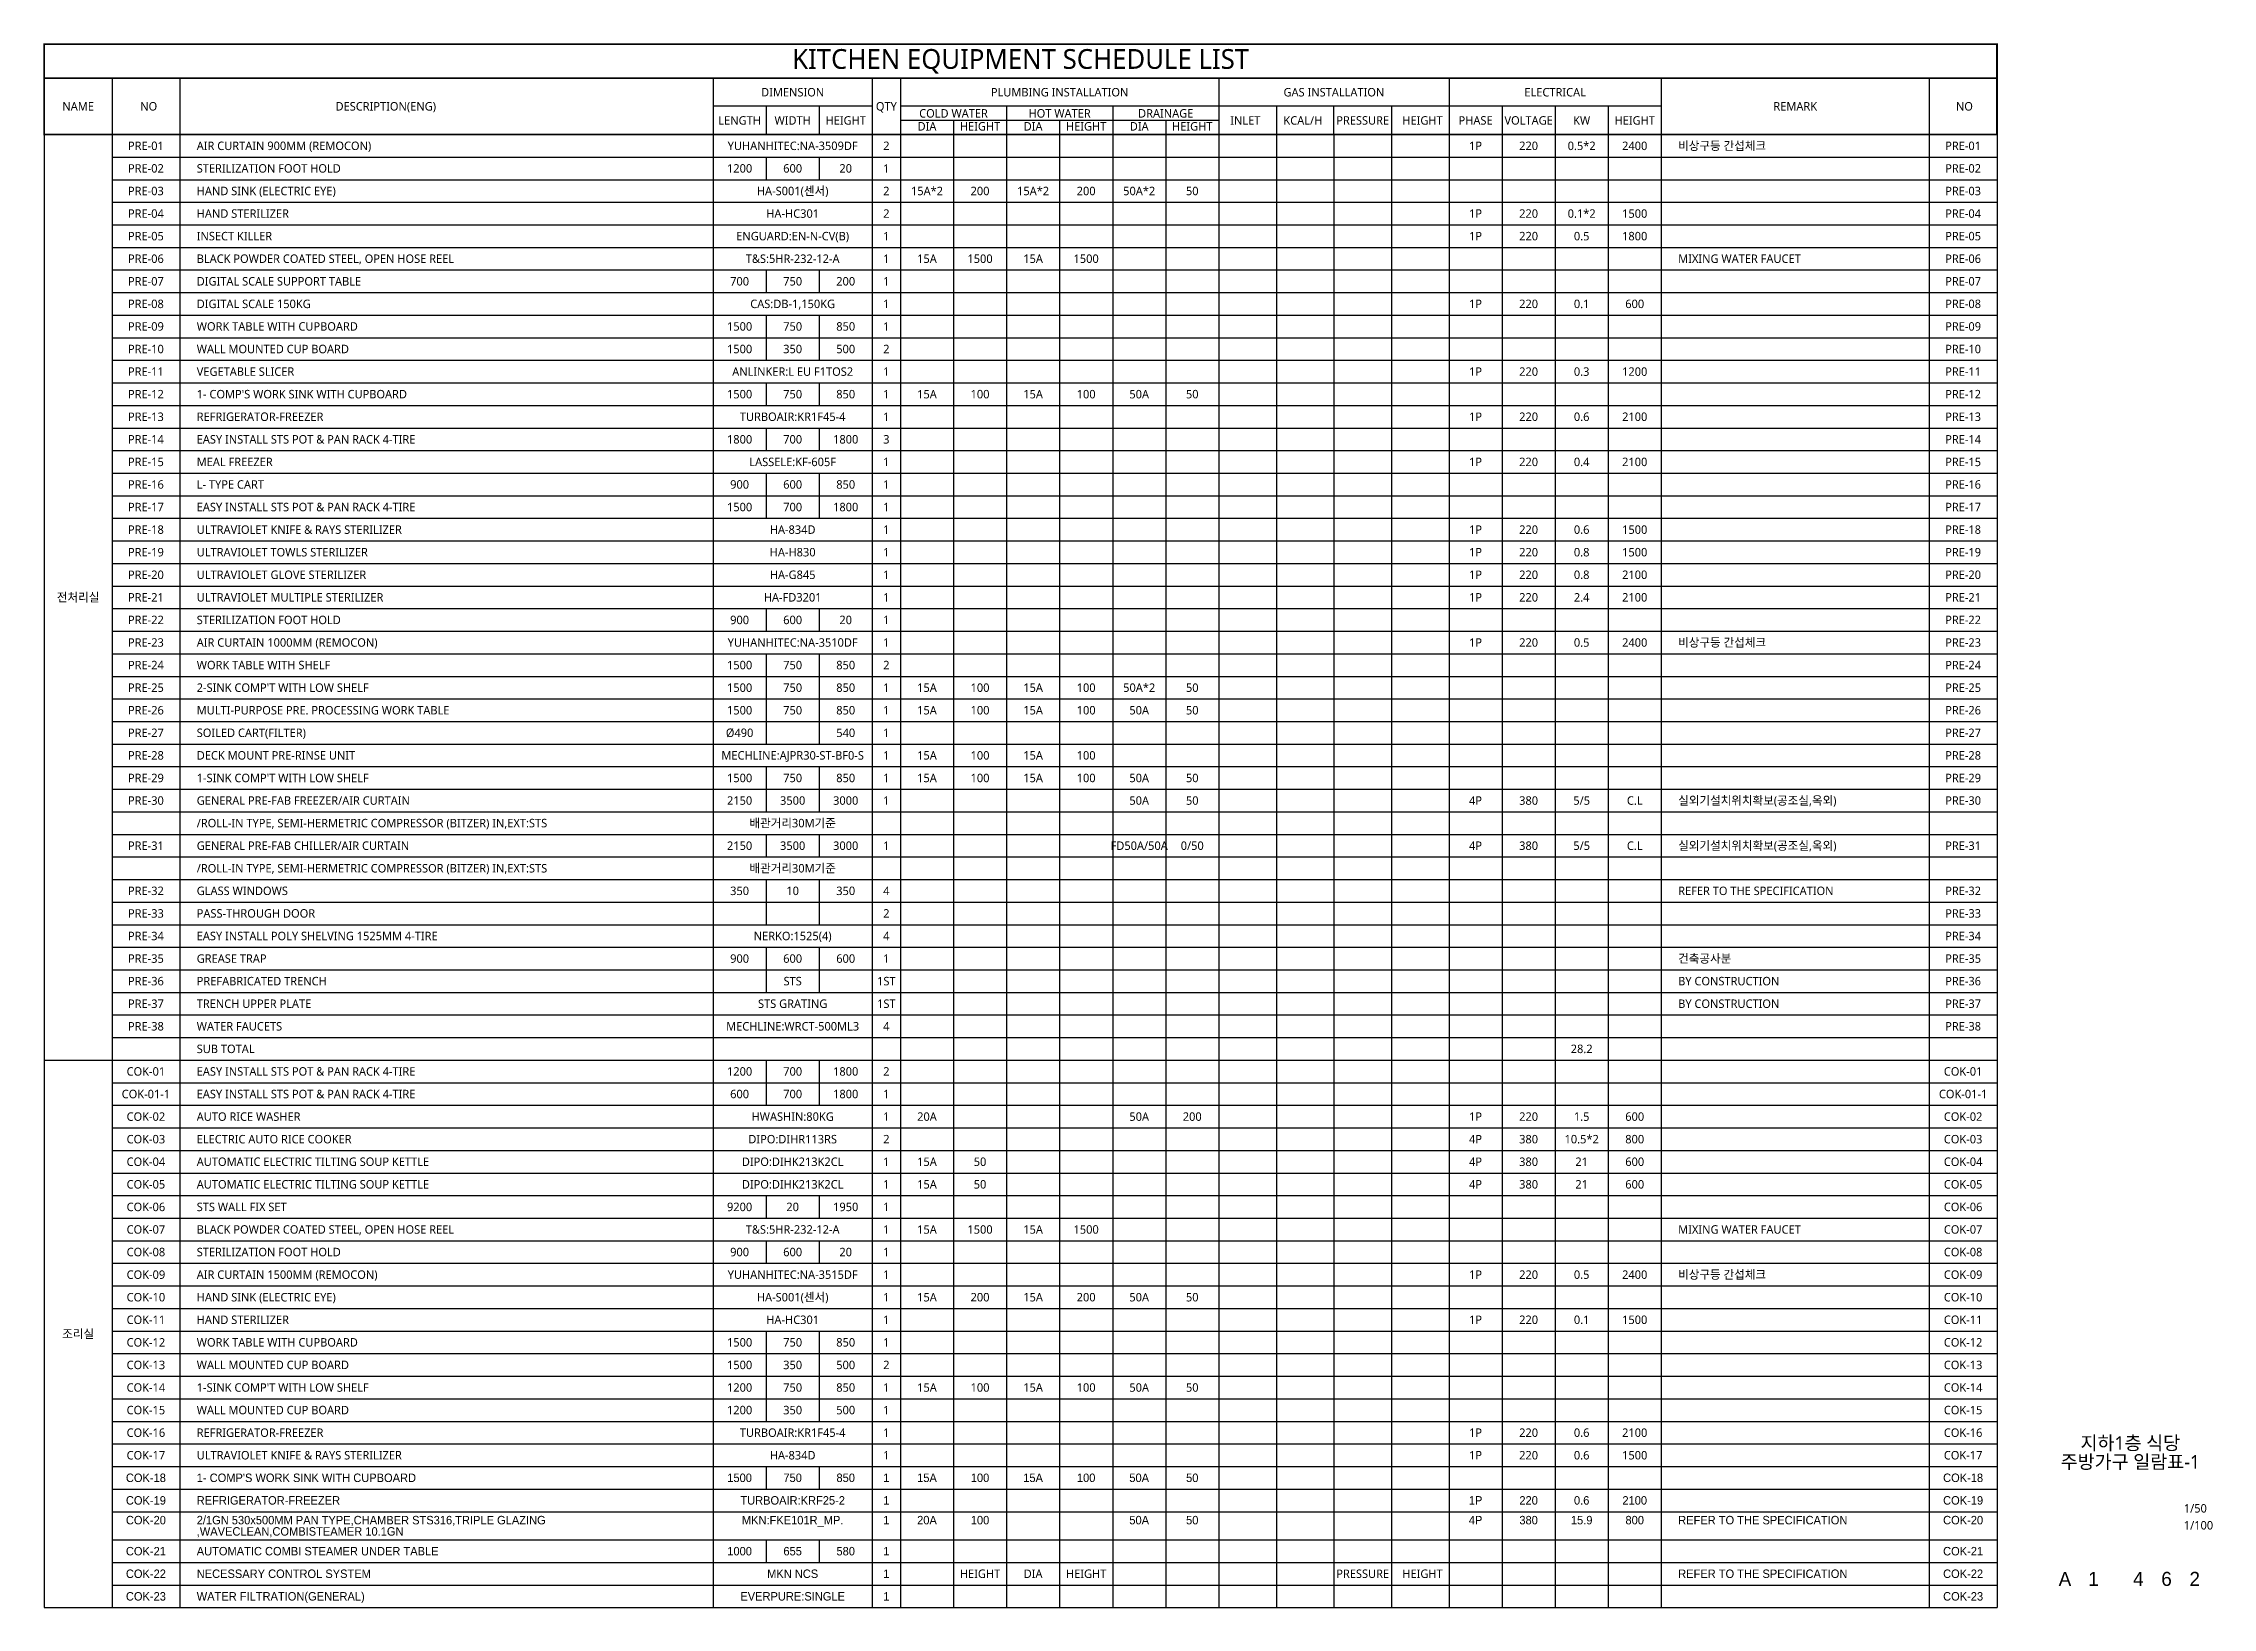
# Model space of a CAD drawing. Header units: millimetres. Extents: x 64500 to 245413, y 550 to 33013.
# Drawn here: x 124635 to 163070, y 550 to 28265 of the extents above; entities that cross this region are included whole.
import ezdxf
from ezdxf.enums import TextEntityAlignment as Align

# ---------------------------------------------------------------- set-up
doc = ezdxf.new("R2010")
doc.units = ezdxf.units.MM
doc.header["$LTSCALE"] = 150
doc.header["$MEASUREMENT"] = 0
for name, color, linetype in [('MRS', 6, 'CONTINUOUS'), ('SUNIL-SHOPTEXT-01', 2, 'CONTINUOUS'), ('SYM', 7, 'CONTINUOUS'), ('TEXT-TITLE', 6, 'CONTINUOUS'), ('TEXT-기입', 6, 'CONTINUOUS')]:
    doc.layers.add(name, color=color, linetype=linetype)
doc.styles.add('CGS', font='cgse', dxfattribs={"bigfont": 'cgs'})
doc.styles.add('SUNIL_SCHEDULE_1', font='', dxfattribs={"height": 150})
doc.styles.add('나눔바른고딕', font='NanumBarunGothic.ttf')
doc.styles.get('SUNIL_SCHEDULE_1').set_extended_font_data('Dotum')

msp = doc.modelspace()

# ---------------------------------------------------------------- texts
at = {"layer": 'MRS'}
for s, style, p in [('PRE-01', '나눔바른고딕', (126451.5, 26450)), ('YUHANHITEC:NA-3509DF', '나눔바른고딕', (137911, 26450)), ('2', '나눔바른고딕', (139571, 26450)), ('1P', '나눔바른고딕', (150011, 26450)), ('220', '나눔바른고딕', (150951, 26450)), ('0.5*2', '나눔바른고딕', (151891, 26450)), ('2400', '나눔바른고딕', (152831, 26450)), ('PRE-01', '나눔바른고딕', (158649.5, 26450)), ('PRE-02', '나눔바른고딕', (126451.5, 26050)), ('1200', '나눔바른고딕', (136971, 26050)), ('600', '나눔바른고딕', (137911, 26050)), ('20', '나눔바른고딕', (138851, 26050)), ('1', '나눔바른고딕', (139571, 26050)), ('PRE-02', '나눔바른고딕', (158649.5, 26050)), ('PRE-03', '나눔바른고딕', (126451.5, 25650)), ('HA-S001(센서)', '나눔바른고딕', (137911, 25650)), ('2', '나눔바른고딕', (139571, 25650)), ('15A*2', '나눔바른고딕', (140291, 25650)), ('200', '나눔바른고딕', (141231, 25650)), ('15A*2', '나눔바른고딕', (142171, 25650)), ('200', '나눔바른고딕', (143111, 25650)), ('50A*2', '나눔바른고딕', (144051, 25650)), ('50', '나눔바른고딕', (144991, 25650)), ('PRE-03', '나눔바른고딕', (158649.5, 25650)), ('PRE-04', '나눔바른고딕', (126451.5, 25250)), ('HA-HC301', '나눔바른고딕', (137911, 25250)), ('2', '나눔바른고딕', (139571, 25250)), ('1P', '나눔바른고딕', (150011, 25250)), ('220', '나눔바른고딕', (150951, 25250)), ('0.1*2', '나눔바른고딕', (151891, 25250)), ('1500', '나눔바른고딕', (152831, 25250)), ('PRE-04', '나눔바른고딕', (158649.5, 25250)), ('PRE-05', '나눔바른고딕', (126451.5, 24850)), ('ENGUARD:EN-N-CV(B)', '나눔바른고딕', (137911, 24850)), ('1', '나눔바른고딕', (139571, 24850)), ('1P', '나눔바른고딕', (150011, 24850)), ('220', '나눔바른고딕', (150951, 24850)), ('0.5', '나눔바른고딕', (151891, 24850)), ('1800', '나눔바른고딕', (152831, 24850)), ('PRE-05', '나눔바른고딕', (158649.5, 24850)), ('PRE-06', '나눔바른고딕', (126451.5, 24450)), ('T&S:5HR-232-12-A', '나눔바른고딕', (137911, 24450)), ('1', '나눔바른고딕', (139571, 24450)), ('15A', '나눔바른고딕', (140291, 24450)), ('1500', '나눔바른고딕', (141231, 24450)), ('15A', '나눔바른고딕', (142171, 24450)), ('1500', '나눔바른고딕', (143111, 24450)), ('PRE-06', '나눔바른고딕', (158649.5, 24450)), ('PRE-07', '나눔바른고딕', (126451.5, 24050)), ('700', '나눔바른고딕', (136971, 24050)), ('750', '나눔바른고딕', (137911, 24050)), ('200', '나눔바른고딕', (138851, 24050)), ('1', '나눔바른고딕', (139571, 24050)), ('PRE-07', '나눔바른고딕', (158649.5, 24050)), ('PRE-08', '나눔바른고딕', (126451.5, 23650)), ('CAS:DB-1,150KG', '나눔바른고딕', (137911, 23650)), ('1', '나눔바른고딕', (139571, 23650)), ('1P', '나눔바른고딕', (150011, 23650)), ('220', '나눔바른고딕', (150951, 23650)), ('0.1', '나눔바른고딕', (151891, 23650)), ('600', '나눔바른고딕', (152831, 23650)), ('PRE-08', '나눔바른고딕', (158649.5, 23650)), ('PRE-09', '나눔바른고딕', (126451.5, 23250)), ('1500', '나눔바른고딕', (136971, 23250)), ('750', '나눔바른고딕', (137911, 23250)), ('850', '나눔바른고딕', (138851, 23250)), ('1', '나눔바른고딕', (139571, 23250)), ('PRE-09', '나눔바른고딕', (158649.5, 23250)), ('PRE-10', '나눔바른고딕', (126451.5, 22850)), ('1500', '나눔바른고딕', (136971, 22850)), ('350', '나눔바른고딕', (137911, 22850)), ('500', '나눔바른고딕', (138851, 22850)), ('2', '나눔바른고딕', (139571, 22850)), ('PRE-10', '나눔바른고딕', (158649.5, 22850)), ('PRE-11', '나눔바른고딕', (126451.5, 22450)), ('ANLINKER:L EU F1TOS2', '나눔바른고딕', (137911, 22450)), ('1', '나눔바른고딕', (139571, 22450)), ('1P', '나눔바른고딕', (150011, 22450)), ('220', '나눔바른고딕', (150951, 22450)), ('0.3', '나눔바른고딕', (151891, 22450)), ('1200', '나눔바른고딕', (152831, 22450)), ('PRE-11', '나눔바른고딕', (158649.5, 22450)), ('PRE-12', '나눔바른고딕', (126451.5, 22050)), ('1500', '나눔바른고딕', (136971, 22050)), ('750', '나눔바른고딕', (137911, 22050)), ('850', '나눔바른고딕', (138851, 22050)), ('1', '나눔바른고딕', (139571, 22050)), ('15A', '나눔바른고딕', (140291, 22050)), ('100', '나눔바른고딕', (141231, 22050)), ('15A', '나눔바른고딕', (142171, 22050)), ('100', '나눔바른고딕', (143111, 22050)), ('50A', '나눔바른고딕', (144051, 22050)), ('50', '나눔바른고딕', (144991, 22050)), ('PRE-12', '나눔바른고딕', (158649.5, 22050)), ('PRE-13', '나눔바른고딕', (126451.5, 21650)), ('TURBOAIR:KR1F45-4', '나눔바른고딕', (137911, 21650)), ('1', '나눔바른고딕', (139571, 21650)), ('1P', '나눔바른고딕', (150011, 21650)), ('220', '나눔바른고딕', (150951, 21650)), ('0.6', '나눔바른고딕', (151891, 21650)), ('2100', '나눔바른고딕', (152831, 21650)), ('PRE-13', '나눔바른고딕', (158649.5, 21650)), ('PRE-14', '나눔바른고딕', (126451.5, 21250)), ('1800', '나눔바른고딕', (136971, 21250)), ('700', '나눔바른고딕', (137911, 21250)), ('1800', '나눔바른고딕', (138851, 21250)), ('3', '나눔바른고딕', (139571, 21250)), ('PRE-14', '나눔바른고딕', (158649.5, 21250)), ('PRE-15', '나눔바른고딕', (126451.5, 20850)), ('LASSELE:KF-605F', '나눔바른고딕', (137911, 20850)), ('1', '나눔바른고딕', (139571, 20850)), ('1P', '나눔바른고딕', (150011, 20850)), ('220', '나눔바른고딕', (150951, 20850)), ('0.4', '나눔바른고딕', (151891, 20850)), ('2100', '나눔바른고딕', (152831, 20850)), ('PRE-15', '나눔바른고딕', (158649.5, 20850)), ('PRE-16', '나눔바른고딕', (126451.5, 20450)), ('900', '나눔바른고딕', (136971, 20450)), ('600', '나눔바른고딕', (137911, 20450)), ('850', '나눔바른고딕', (138851, 20450)), ('1', '나눔바른고딕', (139571, 20450)), ('PRE-16', '나눔바른고딕', (158649.5, 20450)), ('PRE-17', '나눔바른고딕', (126451.5, 20050)), ('1500', '나눔바른고딕', (136971, 20050)), ('700', '나눔바른고딕', (137911, 20050)), ('1800', '나눔바른고딕', (138851, 20050)), ('1', '나눔바른고딕', (139571, 20050)), ('PRE-17', '나눔바른고딕', (158649.5, 20050)), ('PRE-18', '나눔바른고딕', (126451.5, 19650)), ('HA-834D', '나눔바른고딕', (137911, 19650)), ('1', '나눔바른고딕', (139571, 19650)), ('1P', '나눔바른고딕', (150011, 19650)), ('220', '나눔바른고딕', (150951, 19650)), ('0.6', '나눔바른고딕', (151891, 19650)), ('1500', '나눔바른고딕', (152831, 19650)), ('PRE-18', '나눔바른고딕', (158649.5, 19650)), ('PRE-19', '나눔바른고딕', (126451.5, 19250)), ('HA-H830', '나눔바른고딕', (137911, 19250)), ('1', '나눔바른고딕', (139571, 19250)), ('1P', '나눔바른고딕', (150011, 19250)), ('220', '나눔바른고딕', (150951, 19250)), ('0.8', '나눔바른고딕', (151891, 19250)), ('1500', '나눔바른고딕', (152831, 19250)), ('PRE-19', '나눔바른고딕', (158649.5, 19250)), ('PRE-20', '나눔바른고딕', (126451.5, 18850)), ('HA-G845', '나눔바른고딕', (137911, 18850)), ('1', '나눔바른고딕', (139571, 18850)), ('1P', '나눔바른고딕', (150011, 18850)), ('220', '나눔바른고딕', (150951, 18850)), ('0.8', '나눔바른고딕', (151891, 18850)), ('2100', '나눔바른고딕', (152831, 18850)), ('PRE-20', '나눔바른고딕', (158649.5, 18850)), ('PRE-21', '나눔바른고딕', (126451.5, 18450)), ('HA-FD3201', '나눔바른고딕', (137911, 18450)), ('1', '나눔바른고딕', (139571, 18450)), ('1P', '나눔바른고딕', (150011, 18450)), ('220', '나눔바른고딕', (150951, 18450)), ('2.4', '나눔바른고딕', (151891, 18450)), ('2100', '나눔바른고딕', (152831, 18450)), ('PRE-21', '나눔바른고딕', (158649.5, 18450)), ('PRE-22', '나눔바른고딕', (126451.5, 18050)), ('900', '나눔바른고딕', (136971, 18050)), ('600', '나눔바른고딕', (137911, 18050)), ('20', '나눔바른고딕', (138851, 18050)), ('1', '나눔바른고딕', (139571, 18050)), ('PRE-22', '나눔바른고딕', (158649.5, 18050)), ('PRE-23', '나눔바른고딕', (126451.5, 17650)), ('YUHANHITEC:NA-3510DF', '나눔바른고딕', (137911, 17650)), ('1', '나눔바른고딕', (139571, 17650)), ('1P', '나눔바른고딕', (150011, 17650)), ('220', '나눔바른고딕', (150951, 17650)), ('0.5', '나눔바른고딕', (151891, 17650)), ('2400', '나눔바른고딕', (152831, 17650)), ('PRE-23', '나눔바른고딕', (158649.5, 17650)), ('PRE-24', '나눔바른고딕', (126451.5, 17250)), ('1500', '나눔바른고딕', (136971, 17250)), ('750', '나눔바른고딕', (137911, 17250)), ('850', '나눔바른고딕', (138851, 17250)), ('2', '나눔바른고딕', (139571, 17250)), ('PRE-24', '나눔바른고딕', (158649.5, 17250)), ('PRE-25', '나눔바른고딕', (126451.5, 16850)), ('1500', '나눔바른고딕', (136971, 16850)), ('750', '나눔바른고딕', (137911, 16850)), ('850', '나눔바른고딕', (138851, 16850)), ('1', '나눔바른고딕', (139571, 16850)), ('15A', '나눔바른고딕', (140291, 16850)), ('100', '나눔바른고딕', (141231, 16850)), ('15A', '나눔바른고딕', (142171, 16850)), ('100', '나눔바른고딕', (143111, 16850)), ('50A*2', '나눔바른고딕', (144051, 16850)), ('50', '나눔바른고딕', (144991, 16850)), ('PRE-25', '나눔바른고딕', (158649.5, 16850)), ('1500', '나눔바른고딕', (136971, 16450)), ('750', '나눔바른고딕', (137911, 16450)), ('850', '나눔바른고딕', (138851, 16450)), ('100', '나눔바른고딕', (141231, 16450)), ('100', '나눔바른고딕', (143111, 16450)), ('50A', '나눔바른고딕', (144051, 16450)), ('50', '나눔바른고딕', (144991, 16450)), ('PRE-26', '나눔바른고딕', (126451.5, 16450)), ('1', '나눔바른고딕', (139571, 16450)), ('15A', '나눔바른고딕', (140291, 16450)), ('15A', '나눔바른고딕', (142171, 16450)), ('PRE-26', '나눔바른고딕', (158649.5, 16450)), ('PRE-27', '나눔바른고딕', (126451.5, 16050)), ('Ø490', '나눔바른고딕', (136971, 16050)), ('540', '나눔바른고딕', (138851, 16050)), ('1', '나눔바른고딕', (139571, 16050)), ('PRE-27', '나눔바른고딕', (158649.5, 16050)), ('PRE-28', '나눔바른고딕', (126451.5, 15650)), ('MECHLINE:AJPR30-ST-BF0-S', '나눔바른고딕', (137911, 15650)), ('1', '나눔바른고딕', (139571, 15650)), ('15A', '나눔바른고딕', (140291, 15650)), ('100', '나눔바른고딕', (141231, 15650)), ('15A', '나눔바른고딕', (142171, 15650)), ('100', '나눔바른고딕', (143111, 15650)), ('PRE-28', '나눔바른고딕', (158649.5, 15650)), ('PRE-29', '나눔바른고딕', (126451.5, 15250)), ('1500', '나눔바른고딕', (136971, 15250)), ('750', '나눔바른고딕', (137911, 15250)), ('850', '나눔바른고딕', (138851, 15250)), ('1', '나눔바른고딕', (139571, 15250)), ('15A', '나눔바른고딕', (140291, 15250)), ('100', '나눔바른고딕', (141231, 15250)), ('15A', '나눔바른고딕', (142171, 15250)), ('100', '나눔바른고딕', (143111, 15250)), ('50A', '나눔바른고딕', (144051, 15250)), ('50', '나눔바른고딕', (144991, 15250)), ('PRE-29', '나눔바른고딕', (158649.5, 15250)), ('PRE-30', '나눔바른고딕', (126451.5, 14850)), ('2150', '나눔바른고딕', (136971, 14850)), ('3500', '나눔바른고딕', (137911, 14850)), ('3000', '나눔바른고딕', (138851, 14850)), ('1', '나눔바른고딕', (139571, 14850)), ('50A', '나눔바른고딕', (144051, 14850)), ('50', '나눔바른고딕', (144991, 14850)), ('4P', '나눔바른고딕', (150011, 14850)), ('380', '나눔바른고딕', (150951, 14850)), ('5/5', '나눔바른고딕', (151891, 14850)), ('C.L', '나눔바른고딕', (152831, 14850)), ('PRE-30', '나눔바른고딕', (158649.5, 14850)), ('배관거리30M기준', '나눔바른고딕', (137911, 14450)), ('PRE-31', '나눔바른고딕', (126451.5, 14050)), ('2150', '나눔바른고딕', (136971, 14050)), ('3500', '나눔바른고딕', (137911, 14050)), ('3000', '나눔바른고딕', (138851, 14050)), ('1', '나눔바른고딕', (139571, 14050)), ('FD50A/50A', '나눔바른고딕', (144051, 14050)), ('0/50', '나눔바른고딕', (144991, 14050)), ('4P', '나눔바른고딕', (150011, 14050)), ('380', '나눔바른고딕', (150951, 14050)), ('5/5', '나눔바른고딕', (151891, 14050)), ('C.L', '나눔바른고딕', (152831, 14050)), ('PRE-31', '나눔바른고딕', (158649.5, 14050)), ('배관거리30M기준', '나눔바른고딕', (137911, 13650)), ('PRE-32', '나눔바른고딕', (126451.5, 13250)), ('350', '나눔바른고딕', (136971, 13250)), ('10', '나눔바른고딕', (137911, 13250)), ('350', '나눔바른고딕', (138851, 13250)), ('4', '나눔바른고딕', (139571, 13250)), ('PRE-32', '나눔바른고딕', (158649.5, 13250)), ('PRE-33', '나눔바른고딕', (126451.5, 12850)), ('2', '나눔바른고딕', (139571, 12850)), ('PRE-33', '나눔바른고딕', (158649.5, 12850)), ('PRE-34', '나눔바른고딕', (126451.5, 12450)), ('NERKO:1525(4)', '나눔바른고딕', (137911, 12450)), ('4', '나눔바른고딕', (139571, 12450)), ('PRE-34', '나눔바른고딕', (158649.5, 12450)), ('PRE-35', '나눔바른고딕', (126451.5, 12050)), ('900', '나눔바른고딕', (136971, 12050)), ('600', '나눔바른고딕', (137911, 12050)), ('600', '나눔바른고딕', (138851, 12050)), ('1', '나눔바른고딕', (139571, 12050)), ('PRE-35', '나눔바른고딕', (158649.5, 12050)), ('PRE-36', '나눔바른고딕', (126451.5, 11650)), ('STS', '나눔바른고딕', (137911, 11650)), ('1ST', '나눔바른고딕', (139571, 11650)), ('PRE-36', '나눔바른고딕', (158649.5, 11650)), ('PRE-37', '나눔바른고딕', (126451.5, 11250)), ('STS GRATING', '나눔바른고딕', (137911, 11250)), ('1ST', '나눔바른고딕', (139571, 11250)), ('PRE-37', '나눔바른고딕', (158649.5, 11250)), ('PRE-38', '나눔바른고딕', (126451.5, 10850)), ('MECHLINE:WRCT-500ML3', '나눔바른고딕', (137911, 10850)), ('4', '나눔바른고딕', (139571, 10850)), ('PRE-38', '나눔바른고딕', (158649.5, 10850)), ('COK-01', '나눔바른고딕', (126451.5, 10050)), ('1200', '나눔바른고딕', (136971, 10050)), ('700', '나눔바른고딕', (137911, 10050)), ('1800', '나눔바른고딕', (138851, 10050)), ('COK-01', '나눔바른고딕', (158649.5, 10050)), ('700', '나눔바른고딕', (137911, 9650)), ('1800', '나눔바른고딕', (138851, 9650)), ('COK-01-1', '나눔바른고딕', (158649.5, 9650)), ('COK-02', '나눔바른고딕', (126451.5, 9250)), ('HWASHIN:80KG', '나눔바른고딕', (137911, 9250)), ('1', '나눔바른고딕', (139571, 9250)), ('20A', '나눔바른고딕', (140291, 9250)), ('50A', '나눔바른고딕', (144051, 9250)), ('200', '나눔바른고딕', (144991, 9250)), ('1P', '나눔바른고딕', (150011, 9250)), ('220', '나눔바른고딕', (150951, 9250)), ('1.5', '나눔바른고딕', (151891, 9250)), ('600', '나눔바른고딕', (152831, 9250)), ('COK-02', '나눔바른고딕', (158649.5, 9250)), ('COK-03', '나눔바른고딕', (126451.5, 8850)), ('2', '나눔바른고딕', (139571, 8850)), ('4P', '나눔바른고딕', (150011, 8850)), ('380', '나눔바른고딕', (150951, 8850)), ('800', '나눔바른고딕', (152831, 8850)), ('COK-03', '나눔바른고딕', (158649.5, 8850)), ('COK-04', '나눔바른고딕', (126451.5, 8450)), ('1', '나눔바른고딕', (139571, 8450)), ('15A', '나눔바른고딕', (140291, 8450)), ('50', '나눔바른고딕', (141231, 8450)), ('4P', '나눔바른고딕', (150011, 8450)), ('380', '나눔바른고딕', (150951, 8450)), ('600', '나눔바른고딕', (152831, 8450)), ('COK-04', '나눔바른고딕', (158649.5, 8450)), ('COK-05', '나눔바른고딕', (126451.5, 8050)), ('1', '나눔바른고딕', (139571, 8050)), ('15A', '나눔바른고딕', (140291, 8050)), ('50', '나눔바른고딕', (141231, 8050)), ('4P', '나눔바른고딕', (150011, 8050)), ('380', '나눔바른고딕', (150951, 8050)), ('600', '나눔바른고딕', (152831, 8050)), ('COK-05', '나눔바른고딕', (158649.5, 8050)), ('COK-06', '나눔바른고딕', (126451.5, 7650)), ('20', '나눔바른고딕', (137911, 7650)), ('1950', '나눔바른고딕', (138851, 7650)), ('1', '나눔바른고딕', (139571, 7650)), ('COK-06', '나눔바른고딕', (158649.5, 7650)), ('COK-07', '나눔바른고딕', (126451.5, 7250)), ('T&S:5HR-232-12-A', '나눔바른고딕', (137911, 7250)), ('1', '나눔바른고딕', (139571, 7250)), ('15A', '나눔바른고딕', (140291, 7250)), ('1500', '나눔바른고딕', (141231, 7250)), ('15A', '나눔바른고딕', (142171, 7250)), ('1500', '나눔바른고딕', (143111, 7250)), ('COK-07', '나눔바른고딕', (158649.5, 7250)), ('COK-08', '나눔바른고딕', (126451.5, 6850)), ('900', '나눔바른고딕', (136971, 6850)), ('600', '나눔바른고딕', (137911, 6850)), ('20', '나눔바른고딕', (138851, 6850)), ('1', '나눔바른고딕', (139571, 6850)), ('COK-08', '나눔바른고딕', (158649.5, 6850)), ('COK-09', '나눔바른고딕', (126451.5, 6450)), ('YUHANHITEC:NA-3515DF', '나눔바른고딕', (137911, 6450)), ('1', '나눔바른고딕', (139571, 6450)), ('1P', '나눔바른고딕', (150011, 6450)), ('220', '나눔바른고딕', (150951, 6450)), ('0.5', '나눔바른고딕', (151891, 6450)), ('2400', '나눔바른고딕', (152831, 6450)), ('COK-09', '나눔바른고딕', (158649.5, 6450)), ('COK-10', '나눔바른고딕', (126451.5, 6050)), ('HA-S001(센서)', '나눔바른고딕', (137911, 6050)), ('1', '나눔바른고딕', (139571, 6050)), ('15A', '나눔바른고딕', (140291, 6050)), ('200', '나눔바른고딕', (141231, 6050)), ('15A', '나눔바른고딕', (142171, 6050)), ('200', '나눔바른고딕', (143111, 6050)), ('50A', '나눔바른고딕', (144051, 6050)), ('50', '나눔바른고딕', (144991, 6050)), ('COK-10', '나눔바른고딕', (158649.5, 6050)), ('COK-11', '나눔바른고딕', (126451.5, 5650)), ('HA-HC301', '나눔바른고딕', (137911, 5650)), ('1', '나눔바른고딕', (139571, 5650)), ('1P', '나눔바른고딕', (150011, 5650)), ('220', '나눔바른고딕', (150951, 5650)), ('0.1', '나눔바른고딕', (151891, 5650)), ('1500', '나눔바른고딕', (152831, 5650)), ('COK-11', '나눔바른고딕', (158649.5, 5650)), ('COK-12', '나눔바른고딕', (126451.5, 5250)), ('1500', '나눔바른고딕', (136971, 5250)), ('750', '나눔바른고딕', (137911, 5250)), ('850', '나눔바른고딕', (138851, 5250)), ('1', '나눔바른고딕', (139571, 5250)), ('COK-12', '나눔바른고딕', (158649.5, 5250)), ('COK-13', '나눔바른고딕', (126451.5, 4850)), ('1500', '나눔바른고딕', (136971, 4850)), ('350', '나눔바른고딕', (137911, 4850)), ('500', '나눔바른고딕', (138851, 4850)), ('2', '나눔바른고딕', (139571, 4850)), ('COK-13', '나눔바른고딕', (158649.5, 4850)), ('COK-14', '나눔바른고딕', (126451.5, 4450)), ('1200', '나눔바른고딕', (136971, 4450)), ('750', '나눔바른고딕', (137911, 4450)), ('850', '나눔바른고딕', (138851, 4450)), ('1', '나눔바른고딕', (139571, 4450)), ('15A', '나눔바른고딕', (140291, 4450)), ('100', '나눔바른고딕', (141231, 4450)), ('15A', '나눔바른고딕', (142171, 4450)), ('100', '나눔바른고딕', (143111, 4450)), ('50A', '나눔바른고딕', (144051, 4450)), ('50', '나눔바른고딕', (144991, 4450)), ('COK-14', '나눔바른고딕', (158649.5, 4450)), ('COK-15', '나눔바른고딕', (126451.5, 4050)), ('1200', '나눔바른고딕', (136971, 4050)), ('350', '나눔바른고딕', (137911, 4050)), ('500', '나눔바른고딕', (138851, 4050)), ('1', '나눔바른고딕', (139571, 4050)), ('COK-15', '나눔바른고딕', (158649.5, 4050)), ('COK-16', '나눔바른고딕', (126451.5, 3650)), ('TURBOAIR:KR1F45-4', '나눔바른고딕', (137911, 3650)), ('1', '나눔바른고딕', (139571, 3650)), ('1P', '나눔바른고딕', (150011, 3650)), ('220', '나눔바른고딕', (150951, 3650)), ('0.6', '나눔바른고딕', (151891, 3650)), ('2100', '나눔바른고딕', (152831, 3650)), ('COK-16', '나눔바른고딕', (158649.5, 3650)), ('COK-17', '나눔바른고딕', (126451.5, 3250)), ('HA-834D', '나눔바른고딕', (137911, 3250)), ('1', '나눔바른고딕', (139571, 3250)), ('1P', '나눔바른고딕', (150011, 3250)), ('220', '나눔바른고딕', (150951, 3250)), ('0.6', '나눔바른고딕', (151891, 3250)), ('1500', '나눔바른고딕', (152831, 3250)), ('COK-17', '나눔바른고딕', (158649.5, 3250)), ('COK-18', 'SUNIL_SCHEDULE_1', (126451.5, 2850)), ('1500', 'SUNIL_SCHEDULE_1', (136971, 2850)), ('750', 'SUNIL_SCHEDULE_1', (137911, 2850)), ('850', 'SUNIL_SCHEDULE_1', (138851, 2850)), ('1', 'SUNIL_SCHEDULE_1', (139571, 2850)), ('15A', 'SUNIL_SCHEDULE_1', (140291, 2850)), ('100', 'SUNIL_SCHEDULE_1', (141231, 2850)), ('15A', 'SUNIL_SCHEDULE_1', (142171, 2850)), ('100', 'SUNIL_SCHEDULE_1', (143111, 2850)), ('50A', 'SUNIL_SCHEDULE_1', (144051, 2850)), ('50', 'SUNIL_SCHEDULE_1', (144991, 2850)), ('COK-18', 'SUNIL_SCHEDULE_1', (158649.5, 2850)), ('COK-19', 'SUNIL_SCHEDULE_1', (126451.5, 2450)), ('TURBOAIR:KRF25-2', 'SUNIL_SCHEDULE_1', (137911, 2450)), ('1', 'SUNIL_SCHEDULE_1', (139571, 2450)), ('1P', 'SUNIL_SCHEDULE_1', (150011, 2450)), ('220', 'SUNIL_SCHEDULE_1', (150951, 2450)), ('0.6', 'SUNIL_SCHEDULE_1', (151891, 2450)), ('2100', 'SUNIL_SCHEDULE_1', (152831, 2450)), ('COK-19', 'SUNIL_SCHEDULE_1', (158649.5, 2450)), ('COK-20', 'SUNIL_SCHEDULE_1', (126451.5, 2100)), ('MKN:FKE101R_MP.', 'SUNIL_SCHEDULE_1', (137911, 2100)), ('1', 'SUNIL_SCHEDULE_1', (139571, 2100)), ('20A', 'SUNIL_SCHEDULE_1', (140291, 2100)), ('100', 'SUNIL_SCHEDULE_1', (141231, 2100)), ('50A', 'SUNIL_SCHEDULE_1', (144051, 2100)), ('50', 'SUNIL_SCHEDULE_1', (144991, 2100)), ('4P', 'SUNIL_SCHEDULE_1', (150011, 2100)), ('380', 'SUNIL_SCHEDULE_1', (150951, 2100)), ('15.9', 'SUNIL_SCHEDULE_1', (151891, 2100)), ('800', 'SUNIL_SCHEDULE_1', (152831, 2100)), ('COK-20', 'SUNIL_SCHEDULE_1', (158649.5, 2100)), ('COK-21', 'SUNIL_SCHEDULE_1', (126451.5, 1550)), ('1000', 'SUNIL_SCHEDULE_1', (136971, 1550)), ('655', 'SUNIL_SCHEDULE_1', (137911, 1550)), ('580', 'SUNIL_SCHEDULE_1', (138851, 1550)), ('1', 'SUNIL_SCHEDULE_1', (139571, 1550)), ('COK-21', 'SUNIL_SCHEDULE_1', (158649.5, 1550)), ('COK-22', 'SUNIL_SCHEDULE_1', (126451.5, 1150)), ('MKN NCS', 'SUNIL_SCHEDULE_1', (137911, 1150)), ('1', 'SUNIL_SCHEDULE_1', (139571, 1150)), ('COK-22', 'SUNIL_SCHEDULE_1', (158649.5, 1150)), ('COK-23', 'SUNIL_SCHEDULE_1', (126451.5, 750)), ('EVERPURE:SINGLE', 'SUNIL_SCHEDULE_1', (137911, 750)), ('1', 'SUNIL_SCHEDULE_1', (139571, 750)), ('COK-23', 'SUNIL_SCHEDULE_1', (158649.5, 750))]:
    msp.add_text(s, height=150, dxfattribs=dict(at, style=style)).set_placement(p, align=Align.MIDDLE_CENTER)
for s, style, p in [('AIR CURTAIN 900MM (REMOCON)', '나눔바른고딕', (127352, 26450)), ('비상구등 간섭체크', '나눔바른고딕', (153601, 26450)), ('STERILIZATION FOOT HOLD', '나눔바른고딕', (127352, 26050)), ('HAND SINK (ELECTRIC EYE)', '나눔바른고딕', (127352, 25650)), ('HAND STERILIZER', '나눔바른고딕', (127352, 25250)), ('INSECT KILLER', '나눔바른고딕', (127352, 24850)), ('BLACK POWDER COATED STEEL, OPEN HOSE REEL', '나눔바른고딕', (127352, 24450)), ('MIXING WATER FAUCET', '나눔바른고딕', (153601, 24450)), ('DIGITAL SCALE SUPPORT TABLE', '나눔바른고딕', (127352, 24050)), ('DIGITAL SCALE 150KG', '나눔바른고딕', (127352, 23650)), ('WORK TABLE WITH CUPBOARD', '나눔바른고딕', (127352, 23250)), ('WALL MOUNTED CUP BOARD', '나눔바른고딕', (127352, 22850)), ('VEGETABLE SLICER', '나눔바른고딕', (127352, 22450)), ("1- COMP'S WORK SINK WITH CUPBOARD", '나눔바른고딕', (127352, 22050)), ('REFRIGERATOR-FREEZER', '나눔바른고딕', (127352, 21650)), ('EASY INSTALL STS POT & PAN RACK 4-TIRE', '나눔바른고딕', (127352, 21250)), ('MEAL FREEZER', '나눔바른고딕', (127352, 20850)), ('L- TYPE CART', '나눔바른고딕', (127352, 20450)), ('EASY INSTALL STS POT & PAN RACK 4-TIRE', '나눔바른고딕', (127352, 20050)), ('ULTRAVIOLET KNIFE & RAYS STERILIZER', '나눔바른고딕', (127352, 19650)), ('ULTRAVIOLET TOWLS STERILIZER', '나눔바른고딕', (127352, 19250)), ('ULTRAVIOLET GLOVE STERILIZER', '나눔바른고딕', (127352, 18850)), ('ULTRAVIOLET MULTIPLE STERILIZER', '나눔바른고딕', (127352, 18450)), ('STERILIZATION FOOT HOLD', '나눔바른고딕', (127352, 18050)), ('AIR CURTAIN 1000MM (REMOCON)', '나눔바른고딕', (127352, 17650)), ('비상구등 간섭체크', '나눔바른고딕', (153601, 17650)), ('WORK TABLE WITH SHELF', '나눔바른고딕', (127352, 17250)), ("2-SINK COMP'T WITH LOW SHELF", '나눔바른고딕', (127352, 16850)), ('MULTI-PURPOSE PRE. PROCESSING WORK TABLE', '나눔바른고딕', (127352, 16450)), ('SOILED CART(FILTER)', '나눔바른고딕', (127352, 16050)), ('DECK MOUNT PRE-RINSE UNIT', '나눔바른고딕', (127352, 15650)), ("1-SINK COMP'T WITH LOW SHELF", '나눔바른고딕', (127352, 15250)), ('GENERAL PRE-FAB FREEZER/AIR CURTAIN', '나눔바른고딕', (127352, 14850)), ('실외기설치위치확보(공조실,옥외)', '나눔바른고딕', (153601, 14850)), ('/ROLL-IN TYPE, SEMI-HERMETRIC COMPRESSOR (BITZER) IN,EXT:STS', '나눔바른고딕', (127352, 14450)), ('GENERAL PRE-FAB CHILLER/AIR CURTAIN', '나눔바른고딕', (127352, 14050)), ('실외기설치위치확보(공조실,옥외)', '나눔바른고딕', (153601, 14050)), ('/ROLL-IN TYPE, SEMI-HERMETRIC COMPRESSOR (BITZER) IN,EXT:STS', '나눔바른고딕', (127352, 13650)), ('GLASS WINDOWS', '나눔바른고딕', (127352, 13250)), ('REFER TO THE SPECIFICATION', '나눔바른고딕', (153601, 13250)), ('PASS-THROUGH DOOR', '나눔바른고딕', (127352, 12850)), ('EASY INSTALL POLY SHELVING 1525MM 4-TIRE', '나눔바른고딕', (127352, 12450)), ('GREASE TRAP', '나눔바른고딕', (127352, 12050)), ('건축공사분', '나눔바른고딕', (153601, 12050)), ('PREFABRICATED TRENCH', '나눔바른고딕', (127352, 11650)), ('BY CONSTRUCTION', '나눔바른고딕', (153601, 11650)), ('TRENCH UPPER PLATE', '나눔바른고딕', (127352, 11250)), ('BY CONSTRUCTION', '나눔바른고딕', (153601, 11250)), ('WATER FAUCETS', '나눔바른고딕', (127352, 10850)), ('EASY INSTALL STS POT & PAN RACK 4-TIRE', '나눔바른고딕', (127352, 10050)), ('AUTO RICE WASHER', '나눔바른고딕', (127352, 9250)), ('BLACK POWDER COATED STEEL, OPEN HOSE REEL', '나눔바른고딕', (127352, 7250)), ('MIXING WATER FAUCET', '나눔바른고딕', (153601, 7250)), ('STERILIZATION FOOT HOLD', '나눔바른고딕', (127352, 6850)), ('비상구등 간섭체크', '나눔바른고딕', (153601, 6450)), ('AIR CURTAIN 1500MM (REMOCON)', '나눔바른고딕', (127352, 6450)), ('HAND SINK (ELECTRIC EYE)', '나눔바른고딕', (127352, 6050)), ('HAND STERILIZER', '나눔바른고딕', (127352, 5650)), ('WORK TABLE WITH CUPBOARD', '나눔바른고딕', (127352, 5250)), ('WALL MOUNTED CUP BOARD', '나눔바른고딕', (127352, 4850)), ("1-SINK COMP'T WITH LOW SHELF", '나눔바른고딕', (127352, 4450)), ('WALL MOUNTED CUP BOARD', '나눔바른고딕', (127352, 4050)), ('REFRIGERATOR-FREEZER', '나눔바른고딕', (127352, 3650)), ('ULTRAVIOLET KNIFE & RAYS STERILIZER', '나눔바른고딕', (127352, 3250)), ("1- COMP'S WORK SINK WITH CUPBOARD", 'SUNIL_SCHEDULE_1', (127352, 2850)), ('REFRIGERATOR-FREEZER', 'SUNIL_SCHEDULE_1', (127352, 2450)), ('2/1GN 530x500MM PAN TYPE,CHAMBER STS316,TRIPLE GLAZING', 'SUNIL_SCHEDULE_1', (127352, 2100)), (',WAVECLEAN,COMBISTEAMER 10.1GN', 'SUNIL_SCHEDULE_1', (127352, 1900)), ('REFER TO THE SPECIFICATION', 'SUNIL_SCHEDULE_1', (153601, 2100)), ('AUTOMATIC COMBI STEAMER UNDER TABLE', 'SUNIL_SCHEDULE_1', (127352, 1550)), ('NECESSARY CONTROL SYSTEM', 'SUNIL_SCHEDULE_1', (127352, 1150)), ('REFER TO THE SPECIFICATION', 'SUNIL_SCHEDULE_1', (153601, 1150)), ('WATER FILTRATION(GENERAL)', 'SUNIL_SCHEDULE_1', (127352, 750))]:
    msp.add_text(s, height=150, dxfattribs=dict(at, style=style)).set_placement(p, align=Align.MIDDLE_LEFT)
at = {"layer": 'MRS', "color": 2, "style": '나눔바른고딕'}
for s, p in [('전처리실', (125250.5, 18450)), ('조리실', (125250.5, 5400))]:
    msp.add_text(s, height=150, dxfattribs=at).set_placement(p, align=Align.MIDDLE_CENTER)
at = {"layer": 'MRS', "color": 1, "style": '나눔바른고딕'}
msp.add_text('SUB TOTAL', height=150, dxfattribs=at).set_placement((127352, 10450), align=Align.MIDDLE_LEFT)
msp.add_text('28.2', height=150, dxfattribs=at).set_placement((151891, 10450), align=Align.MIDDLE_CENTER)
at = {"layer": 'MRS', "color": 3, "style": '나눔바른고딕'}
for s, p in [('2', (139571, 10050)), ('COK-01-1', (126451.5, 9650)), ('600', (136971, 9650)), ('1', (139571, 9650)), ('DIPO:DIHR113RS', (137911, 8850)), ('10.5*2', (151891, 8850)), ('DIPO:DIHK213K2CL', (137911, 8450)), ('21', (151891, 8450)), ('DIPO:DIHK213K2CL', (137911, 8050)), ('21', (151891, 8050)), ('9200', (136971, 7650))]:
    msp.add_text(s, height=150, dxfattribs=at).set_placement(p, align=Align.MIDDLE_CENTER)
for s, p in [('EASY INSTALL STS POT & PAN RACK 4-TIRE', (127352, 9650)), ('ELECTRIC AUTO RICE COOKER', (127352, 8850)), ('AUTOMATIC ELECTRIC TILTING SOUP KETTLE', (127352, 8450)), ('AUTOMATIC ELECTRIC TILTING SOUP KETTLE', (127352, 8050)), ('STS WALL FIX SET', (127352, 7650))]:
    msp.add_text(s, height=150, dxfattribs=at).set_placement(p, align=Align.MIDDLE_LEFT)
at = {"layer": 'SUNIL-SHOPTEXT-01', "style": '나눔바른고딕'}
msp.add_text('KITCHEN EQUIPMENT SCHEDULE LIST', height=350, dxfattribs=at).set_placement((141950, 27950), align=Align.MIDDLE)
for s, p in [('DIMENSION', (137911, 27400)), ('PLUMBING INSTALLATION', (142641, 27400)), ('GAS INSTALLATION', (147501, 27400)), ('ELECTRICAL', (151421, 27400)), ('NAME', (125250.5, 27150)), ('DESCRIPTION(ENG)', (130701.8, 27150)), ('LENGTH', (136971, 26900)), ('WIDTH', (137911, 26900)), ('HEIGHT', (138851, 26900)), ('QTY', (139571, 27150)), ('COLD WATER', (140761, 27025)), ('HOT WATER', (142641, 27025)), ('DRAINAGE', (144521, 27025)), ('INLET', (145931, 26900)), ('KCAL/H', (146951, 26900)), ('PRESSURE', (148011, 26900)), ('HEIGHT', (149071, 26900)), ('PHASE', (150011, 26900)), ('VOLTAGE', (150951, 26900)), ('KW', (151891, 26900)), ('HEIGHT', (152831, 26900)), ('REMARK', (155675, 27150)), ('NO', (158672.5, 27150)), ('DIA', (140291, 26795.4)), ('HEIGHT', (141231, 26795.4)), ('DIA', (142171, 26795.4)), ('HEIGHT', (143111, 26795.4)), ('DIA', (144051, 26795.4)), ('HEIGHT', (144991, 26795.4)), ('HEIGHT', (141231, 1150)), ('DIA', (142171, 1150)), ('HEIGHT', (143111, 1150)), ('PRESSURE', (148011, 1150)), ('HEIGHT', (149071, 1150))]:
    msp.add_text(s, height=150, dxfattribs=at).set_placement(p, align=Align.MIDDLE_CENTER)
msp.add_text('NO', height=150, dxfattribs=at).set_placement((126652, 27150), align=Align.MIDDLE_RIGHT)
at = {"layer": 'TEXT-TITLE', "style": '나눔바른고딕'}
for s, p in [('지하1층 식당', (161612.1, 3466.7)), ('주방가구 일람표-1', (161612.1, 3133.3))]:
    msp.add_text(s, height=240, dxfattribs=at).set_placement(p, align=Align.MIDDLE_CENTER)
at = {"layer": 'TEXT-기입', "style": '나눔바른고딕'}
for s, p in [('1/50', (162560.2, 2188.9)), ('1/100', (162560.2, 1888.9))]:
    msp.add_text(s, height=150, dxfattribs=at).set_placement(p, align=Align.BOTTOM_LEFT)
at = {"layer": 'TEXT-기입', "style": 'CGS'}
for s, p in [('A', (160453.9, 1058.9)), ('1', (160960.2, 1058.9)), ('4', (161753.9, 1058.9)), ('6', (162253.9, 1058.9)), ('2', (162753.9, 1058.9))]:
    msp.add_text(s, height=250, dxfattribs=at).set_placement(p, align=Align.MIDDLE_CENTER)

# ---------------------------------------------------------------- linework, layer by layer
at = {"layer": 'SYM'}
for p, q in [((159250, 27650), (159250, 28250)), ((159250, 27650), (159250, 28250)), ((124650, 27650), (124650, 550)), ((125851, 27650), (159250, 27650)), ((125851, 27650), (159250, 27650)), ((125851, 27650), (125851, 550)), ((127052, 27650), (127052, 26650)), ((127052, 27650), (127052, 26650)), ((136500.7, 27650), (136500.7, 26650)), ((136501, 27650), (136501, 26650)), ((139321, 27650), (139321, 26650)), ((139321, 27650), (139321, 26650)), ((139821, 27650), (139821, 26650)), ((139821, 27650), (139821, 26650)), ((145461, 27650), (145461, 26650)), ((149541, 27650), (149541, 26650)), ((149541, 27650), (149541, 26650)), ((153301, 27650), (153301, 26650)), ((153301, 27650), (153301, 26650)), ((158049, 27650), (158049, 26650)), ((158049, 27650), (158049, 26650)), ((159250, 27650), (159250, 550)), ((139321, 27150), (136501, 27150)), ((137441, 27150), (137441, 26650)), ((138381, 27150), (138381, 26650)), ((145461, 27150), (139821, 27150)), ((141701, 27150), (141701, 26650)), ((143581, 27150), (143581, 26650)), ((149541, 27150), (145461, 27150)), ((146481, 27150), (146481, 26650)), ((147501, 26650), (147501, 27150)), ((148521, 27150), (148521, 26650)), ((153301, 27150), (149541, 27150)), ((150481, 27150), (150481, 26650)), ((151421, 27150), (151421, 26650)), ((152361, 27150), (152361, 26650)), ((127052, 26650), (127052, 550)), ((136501, 26650), (136501, 1350)), ((136501, 26650), (136501, 550)), ((139321, 26650), (139321, 550)), ((145461, 26900), (139821, 26900)), ((139821, 26650), (139821, 550)), ((139821, 26650), (139821, 550)), ((140761, 26900), (140761, 26650)), ((140761, 26650), (140761, 550)), ((141701, 26650), (141701, 550)), ((142641, 26900), (142641, 26650)), ((142641, 26650), (142641, 550)), ((143581, 26650), (143581, 550)), ((144521, 26900), (144521, 26650)), ((144521, 26650), (144521, 550)), ((145461, 26650), (145461, 550)), ((145461, 26650), (145461, 550)), ((146481, 26650), (146481, 550)), ((147501, 26650), (147501, 550)), ((148521, 26650), (148521, 550)), ((149541, 26650), (149541, 550)), ((149541, 26650), (149541, 550)), ((150481, 26650), (150481, 550)), ((151421, 26650), (151421, 550)), ((152361, 26650), (152361, 550)), ((153301, 26650), (153301, 550)), ((158049, 26650), (158049, 550)), ((125851, 26250), (159250, 26250)), ((137441, 26250), (137441, 25850)), ((138381, 26250), (138381, 25850)), ((125851, 25850), (159250, 25850)), ((125851, 25450), (159250, 25450)), ((125851, 25050), (159250, 25050)), ((125851, 24650), (159250, 24650)), ((125851, 24250), (159250, 24250)), ((137441, 24250), (137441, 23850)), ((138381, 24250), (138381, 23850)), ((125851, 23850), (159250, 23850)), ((125851, 23450), (159250, 23450)), ((137441, 23450), (137441, 22650)), ((138381, 23450), (138381, 22650)), ((125851, 23050), (159250, 23050)), ((125851, 22650), (159250, 22650)), ((125851, 22250), (159250, 22250)), ((137441, 22250), (137441, 21850)), ((138381, 22250), (138381, 21850)), ((125851, 21850), (159250, 21850)), ((125851, 21450), (159250, 21450)), ((137441, 21450), (137441, 21050)), ((138381, 21450), (138381, 21050)), ((125851, 21050), (159250, 21050)), ((125851, 20650), (159250, 20650)), ((137441, 20650), (137441, 19850)), ((138381, 20650), (138381, 19850)), ((125851, 20250), (159250, 20250)), ((125851, 19850), (159250, 19850)), ((125851, 19450), (159250, 19450)), ((125851, 19050), (159250, 19050)), ((125851, 18650), (159250, 18650)), ((125851, 18250), (159250, 18250)), ((137441, 18250), (137441, 17850)), ((138381, 18250), (138381, 17850)), ((125851, 17850), (159250, 17850)), ((125851, 17450), (159250, 17450)), ((137441, 17450), (137441, 15850)), ((138381, 17450), (138381, 15850)), ((125851, 17050), (159250, 17050)), ((125851, 16650), (159250, 16650)), ((125851, 16250), (159250, 16250)), ((125851, 15850), (159250, 15850)), ((125851, 15450), (159250, 15450)), ((137441, 15450), (137441, 14650)), ((138381, 15450), (138381, 14650)), ((125851, 15050), (159250, 15050)), ((125851, 14650), (159250, 14650)), ((125851, 14250), (159250, 14250)), ((137441, 14250), (137441, 13850)), ((138381, 14250), (138381, 13850)), ((125851, 13850), (159250, 13850)), ((125851, 13450), (159250, 13450)), ((137441, 13450), (137441, 12650)), ((138381, 13450), (138381, 12650)), ((125851, 13050), (159250, 13050)), ((125851, 12650), (159250, 12650)), ((125851, 12250), (159250, 12250)), ((137441, 12250), (137441, 11450)), ((138381, 12250), (138381, 11450)), ((125851, 11850), (159250, 11850)), ((125851, 11450), (159250, 11450)), ((125851, 11050), (159250, 11050)), ((125851, 10650), (159250, 10650)), ((124650, 10250), (159250, 10250)), ((137441, 10250), (137441, 9450)), ((138381, 10250), (138381, 9450)), ((125851, 9850), (159250, 9850)), ((125851, 9450), (159250, 9450)), ((125851, 9050), (159250, 9050)), ((125851, 8650), (159250, 8650)), ((125851, 8250), (159250, 8250)), ((125851, 7850), (159250, 7850)), ((137441, 7850), (137441, 7450)), ((138381, 7850), (138381, 7450)), ((125851, 7450), (159250, 7450)), ((125851, 7050), (159250, 7050)), ((137441, 7050), (137441, 6650)), ((138381, 7050), (138381, 6650)), ((125851, 6650), (159250, 6650)), ((125851, 6250), (159250, 6250)), ((125851, 5850), (159250, 5850)), ((125851, 5450), (159250, 5450)), ((137441, 5450), (137441, 3850)), ((138381, 5450), (138381, 3850)), ((125851, 5050), (159250, 5050)), ((125851, 4650), (159250, 4650)), ((125851, 4250), (159250, 4250)), ((125851, 3850), (159250, 3850)), ((125851, 3450), (159250, 3450)), ((125851, 3050), (159250, 3050)), ((137441, 3050), (137441, 2650)), ((138381, 3050), (138381, 2650)), ((125851, 2650), (159250, 2650)), ((125851, 2250), (159250, 2250)), ((125851, 2250), (158049, 2250)), ((125851, 1750), (159250, 1750)), ((137441, 1750), (137441, 1350)), ((138381, 1750), (138381, 1350)), ((125851, 1350), (159250, 1350)), ((142641, 1200), (142641, 950)), ((125851, 950), (159250, 950)), ((125851, 950), (159250, 950)), ((124650, 550), (159250, 550))]:
    msp.add_line(p, q, dxfattribs=at)
at = {"layer": 'SYM', "const_width": 30}
msp.add_lwpolyline([(124650, 27650), (159250, 27650), (159250, 28250), (124650, 28250)], close=True, dxfattribs=at)
for points in [[(127052, 26650), (124650, 26650), (124650, 27650), (127052, 27650)], [(158049, 26650), (159250, 26650), (159250, 27650), (127052, 27650)], [(127052, 26650), (136500.7, 26650)], [(136501, 26650), (139321, 26650)], [(139321, 26650), (139821, 26650)], [(139821, 26650), (145461, 26650)], [(145461, 26650), (149541, 26650)], [(149541, 26650), (153301, 26650)], [(153301, 26650), (158049, 26650)]]:
    msp.add_lwpolyline(points, dxfattribs=at)

msp.set_redraw_order([(e.dxf.handle, doc.entitydb.next_handle()) for e in msp.query("TEXT MTEXT ATTDEF DIMENSION ARC_DIMENSION")])  # texts and dimensions are drawn at this point

doc.saveas('drawing.dxf')
